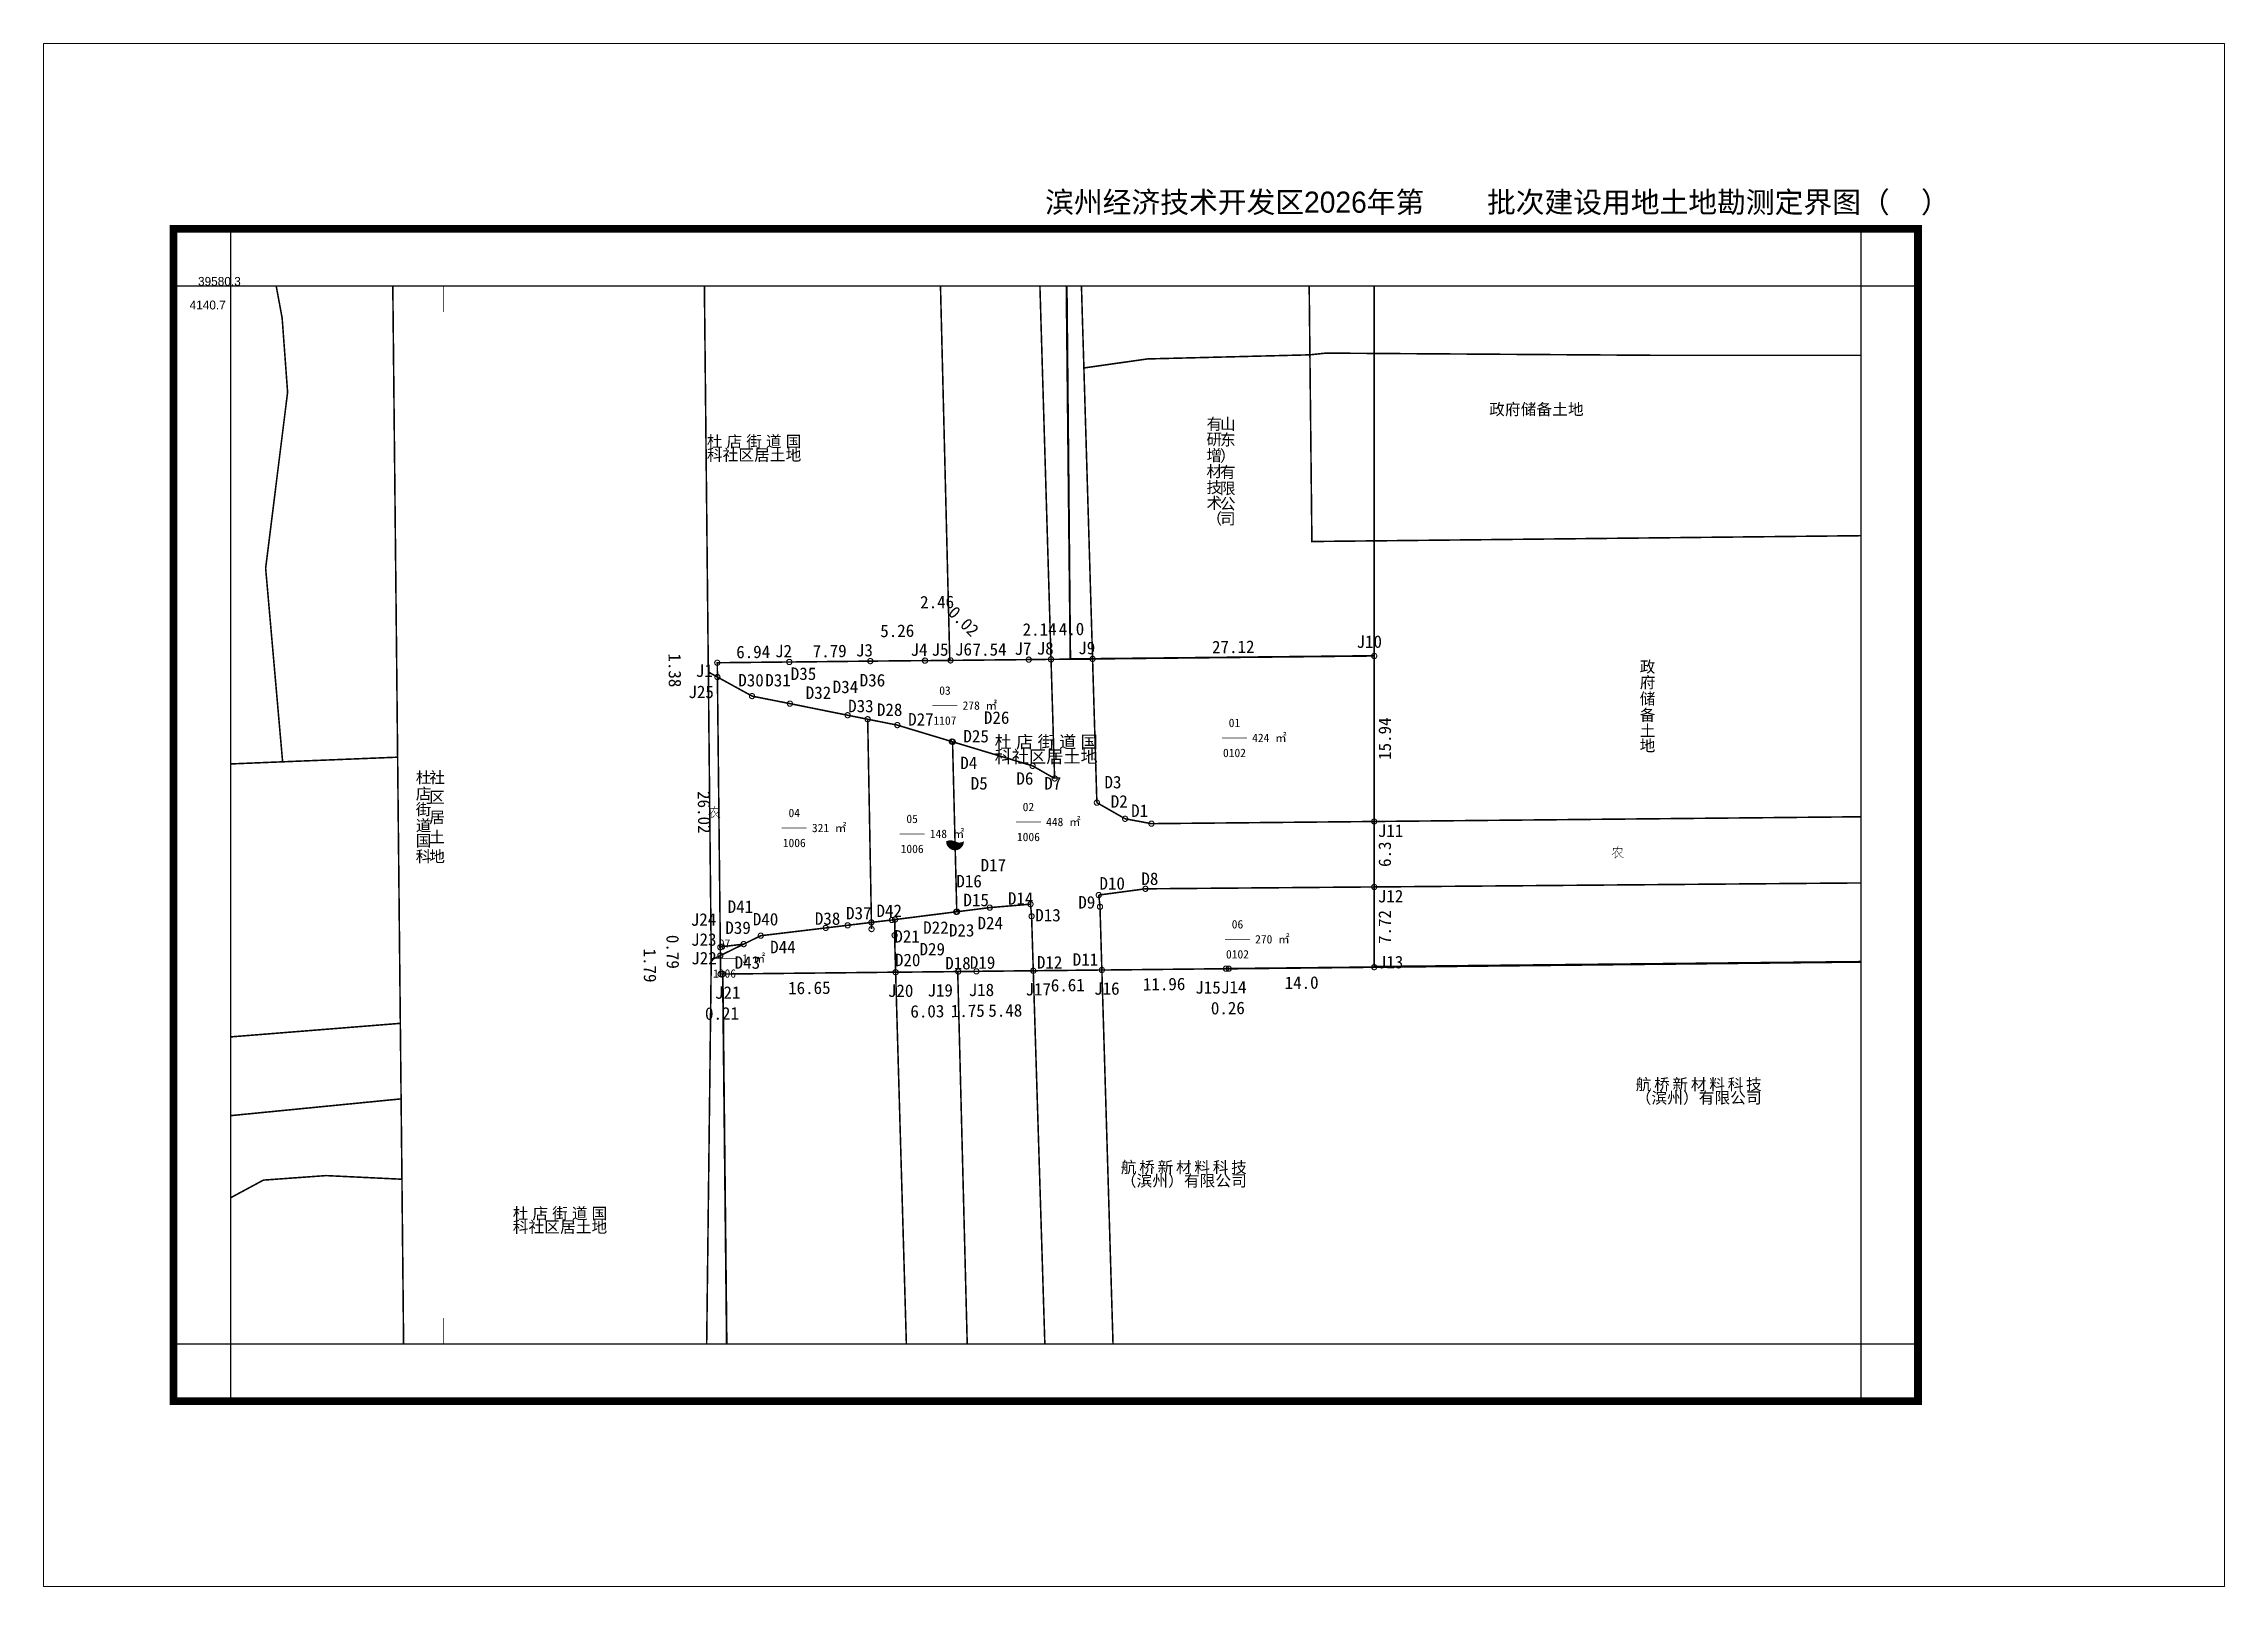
# Paper-space layout 'Layout1' of a CAD drawing. Header units: millimetres. Extents: x 0 to 420, y 0 to 297.
import ezdxf
from ezdxf.enums import TextEntityAlignment as Align

# ---------------------------------------------------------------- set-up
doc = ezdxf.new("R2010")
doc.units = ezdxf.units.MM
doc.layers.get('0').update_dxf_attribs({"linetype": 'CONTINUOUS', "lineweight": 0, "plot": 0})
for name, color, linetype, lineweight in [('Q2CAD_LAYOUT_SKELETON', 7, 'CONTINUOUS', 0), ('Q2CAD_PAPER_GBT_COORD_LABEL', 7, 'CONTINUOUS', 0), ('Q2CAD_PAPER_GBT_CORNER_SEPARATOR', 7, 'CONTINUOUS', 0), ('Q2CAD_PAPER_GBT_INNER_TICK', 7, 'CONTINUOUS', 0), ('Q2CAD_PAPER_GBT_OUTER_FRAME', 7, 'CONTINUOUS', 0), ('Q2CAD_PAPER_MAP_FRAME', 7, 'CONTINUOUS', 0), ('Q2CAD_PAPER_PAGE', 7, 'CONTINUOUS', 0), ('Q2CAD_PAPER_TEXT', 7, 'CONTINUOUS', 0), ('勘测定界图_DLWK_图廓__国家2017地形图图廓__勘测定界图_DLWK_地类_地类点__LABEL__PAPER', 7, 'CONTINUOUS', 0), ('勘测定界图_DLWK_图廓__国家2017地形图图廓__勘测定界图_DLWK_地类_地类点__PAPER', 7, 'CONTINUOUS', 0), ('勘测定界图_DLWK_图廓__国家2017地形图图廓__勘测定界图_DLWK_地类_地类界线__PAPER', 7, 'CONTINUOUS', 0), ('勘测定界图_DLWK_图廓__国家2017地形图图廓__勘测定界图_DLWK_地类范围__LABEL__PAPER', 7, 'CONTINUOUS', 0), ('勘测定界图_DLWK_图廓__国家2017地形图图廓__勘测定界图_DLWK_地类范围__PAPER', 7, 'CONTINUOUS', 0), ('勘测定界图_DLWK_图廓__国家2017地形图图廓__勘测定界图_DLWK_外围村界标注面__LABEL__PAPER', 7, 'CONTINUOUS', 0), ('勘测定界图_DLWK_图廓__国家2017地形图图廓__勘测定界图_DLWK_外围村界线__PAPER', 7, 'CONTINUOUS', 0), ('勘测定界图_DLWK_图廓__国家2017地形图图廓__勘测定界图_DLWK_村界范围__LABEL__PAPER', 7, 'CONTINUOUS', 0), ('勘测定界图_DLWK_图廓__国家2017地形图图廓__勘测定界图_DLWK_界址_界址点__LABEL__PAPER', 7, 'CONTINUOUS', 0), ('勘测定界图_DLWK_图廓__国家2017地形图图廓__勘测定界图_DLWK_界址_界址点__PAPER', 7, 'CONTINUOUS', 0), ('勘测定界图_DLWK_图廓__国家2017地形图图廓__勘测定界图_DLWK_界址_界址线__LABEL__PAPER', 7, 'CONTINUOUS', 0), ('勘测定界图_DLWK_图廓__国家2017地形图图廓__勘测定界图_DLWK_界址_界址线__PAPER', 7, 'CONTINUOUS', 0), ('勘测定界图_DLWK_图廓__国家2017地形图图廓__勘测定界图_DLWK_背景地类__PAPER', 7, 'CONTINUOUS', 0), ('勘测定界图_DLWK_图廓__国家2017地形图图廓__勘测定界图_DLWK_背景现状地类线__PAPER', 7, 'CONTINUOUS', 0)]:
    doc.layers.add(name, color=color, linetype=linetype, lineweight=lineweight)
doc.layers.add('勘测定界图_DLWK_图廓__国家2017地形图图廓__勘测定界图_DLWK_地类范围__LABEL__PAPER_BACKGROUND', color=7, linetype='Continuous', lineweight=0, plot=False)
doc.styles.add('方正中等线_GBK', font='方正中等线_GBK.TTF')
doc.styles.add('方正小标宋_GBK', font='方正小标宋_GBK.TTF')
doc.styles.add('楷体_GB2312', font='KaiTi-Regular.ttf')

psp = doc.layouts.get("Layout1")

# ---------------------------------------------------------------- texts
at = {"layer": 'Q2CAD_PAPER_GBT_COORD_LABEL', "color": 7, "style": '方正中等线_GBK'}
for s, p in [('39580.3', (33.85, 250.38)), ('4140.7', (31.6, 245.83))]:
    psp.add_text(s, height=1.704, dxfattribs=at).set_placement(p, align=Align.CENTER)
at = {"layer": 'Q2CAD_PAPER_TEXT', "color": 7, "style": '方正小标宋_GBK'}
psp.add_text('滨州经济技术开发区2026年第        批次建设用地土地勘测定界图（    ）', height=4.0614, dxfattribs=at).set_placement((280, 264.45), align=Align.CENTER)
at = {"layer": '勘测定界图_DLWK_图廓__国家2017地形图图廓__勘测定界图_DLWK_地类_地类点__LABEL__PAPER', "color": 7, "style": '楷体_GB2312'}
for s, p in [('D35', (146.35, 175.7)), ('D30', (136.24, 174.45)), ('D31', (141.44, 174.45)), ('D32', (149.23, 172.04)), ('D34', (154.43, 173.17)), ('D36', (159.63, 174.45)), ('D33', (157.4, 169.48)), ('D28', (162.94, 168.77)), ('D27', (168.96, 166.92)), ('D26', (183.55, 167.25)), ('D25', (179.6, 163.67)), ('D4', (178.18, 158.53)), ('D5', (180.19, 154.6)), ('D6', (188.99, 155.54)), ('D7', (194.35, 154.6)), ('D3', (205.95, 154.83)), ('D2', (207.16, 151.11)), ('D1', (211.08, 149.33)), ('D17', (182.91, 138.85)), ('D16', (178.24, 135.77)), ('D10', (205.8, 135.33)), ('D8', (213.06, 136.24)), ('D41', (134.2, 130.86)), ('D37', (157, 129.61)), ('D42', (162.86, 130.06)), ('D15', (179.6, 132.14)), ('D14', (188.17, 132.44)), ('D13', (193.44, 129.22)), ('D9', (200.91, 131.7)), ('D39', (133.75, 126.8)), ('D40', (139.04, 128.44)), ('D38', (150.99, 128.56)), ('D21', (166.3, 125.13)), ('D22', (171.85, 126.83)), ('D23', (176.81, 126.31)), ('D24', (182.32, 127.7)), ('D44', (142.38, 123.08)), ('D20', (166.41, 120.6)), ('D29', (171.15, 122.68)), ('D11', (200.66, 120.68)), ('D43', (135.54, 120.1)), ('D18', (176.1, 119.98)), ('D19', (180.84, 120.09)), ('D12', (193.75, 120.14))]:
    psp.add_text(s, height=2.404, dxfattribs=at).set_placement(p, align=Align.MIDDLE_CENTER)
at = {"layer": '勘测定界图_DLWK_图廓__国家2017地形图图廓__勘测定界图_DLWK_地类范围__LABEL__PAPER', "color": 7, "style": '楷体_GB2312', "width": 1.001729}
for s, p in [('03', (173.59, 172.46)), ('1107', (173.59, 166.68)), ('01', (229.35, 166.24)), ('0102', (229.35, 160.46)), ('04', (144.57, 148.9)), ('05', (167.27, 147.76)), ('02', (189.67, 150.05)), ('1006', (144.57, 143.13)), ('1006', (189.67, 144.28)), ('1006', (167.27, 141.98)), ('06', (229.93, 127.47)), ('07', (131.14, 123.76)), ('0102', (229.93, 121.69)), ('1006', (131.14, 117.99))]:
    psp.add_text(s, height=1.622, dxfattribs=at).set_placement(p, align=Align.MIDDLE_CENTER)
for s, p in [('278 ㎡', (176.99, 169.57)), ('424 ㎡', (232.75, 163.35)), ('321 ㎡', (147.97, 146.01)), ('448 ㎡', (193.07, 147.17)), ('148 ㎡', (170.67, 144.87)), ('1 ㎡', (134.54, 120.88)), ('270 ㎡', (233.33, 124.58))]:
    psp.add_text(s, height=1.622, dxfattribs=at).set_placement(p, align=Align.MIDDLE_LEFT)
at = {"layer": '勘测定界图_DLWK_图廓__国家2017地形图图廓__勘测定界图_DLWK_外围村界标注面__LABEL__PAPER', "color": 7, "style": '楷体_GB2312'}
for s, p in [('政', (279.91, 226.61)), ('府', (282.95, 226.61)), ('储', (285.99, 226.61)), ('备', (289.02, 226.61)), ('土', (292.06, 226.61)), ('地', (295.09, 226.61)), ('有', (225.47, 223.78)), ('山', (228.06, 223.78)), ('科', (129.24, 217.82)), ('杜', (129.24, 220.41)), ('社', (132.28, 217.82)), ('店', (133.03, 220.41)), ('区', (135.31, 217.82)), ('街', (136.83, 220.41)), ('居', (138.35, 217.82)), ('道', (140.62, 220.41)), ('土', (141.38, 217.82)), ('地', (144.42, 217.82)), ('国', (144.42, 220.41)), ('研', (225.47, 220.84)), ('增', (225.47, 217.74)), ('）', (228.06, 217.64)), ('东', (228.06, 220.74)), ('材', (225.47, 214.67)), ('有', (228.06, 214.51)), ('技', (225.47, 211.6)), ('限', (228.06, 211.39)), ('术', (225.47, 208.58)), ('（', (225.47, 205.56)), ('公', (228.06, 208.42)), ('司', (228.06, 205.56)), ('政', (308.9, 177.04)), ('储', (308.9, 170.89)), ('府', (308.9, 174.02)), ('备', (308.9, 167.75)), ('土', (308.9, 164.74)), ('地', (308.9, 161.86)), ('杜', (73.18, 155.71)), ('社', (75.78, 155.71)), ('店', (73.18, 152.6)), ('区', (75.78, 151.9)), ('街', (73.18, 149.6)), ('道', (73.18, 146.47)), ('居', (75.78, 148.07)), ('国', (73.18, 143.57)), ('土', (75.78, 144.27)), ('科', (73.18, 140.53)), ('地', (75.78, 140.53)), ('航', (308.13, 96.65)), ('桥', (311.67, 96.65)), ('新', (315.21, 96.65)), ('材', (318.75, 96.65)), ('料', (322.29, 96.65)), ('科', (325.84, 96.65)), ('技', (329.38, 96.65)), ('（', (308.13, 94.06)), ('滨', (311.16, 94.06)), ('州', (314.2, 94.06)), ('）', (317.23, 94.06)), ('有', (320.27, 94.06)), ('限', (323.31, 94.06)), ('公', (326.34, 94.06)), ('司', (329.38, 94.06)), ('航', (208.97, 80.69)), ('桥', (212.51, 80.69)), ('新', (216.05, 80.69)), ('材', (219.59, 80.69)), ('料', (223.13, 80.69)), ('科', (226.68, 80.69)), ('技', (230.22, 80.69)), ('（', (208.97, 78.09)), ('滨', (212, 78.09)), ('州', (215.04, 78.09)), ('）', (218.07, 78.09)), ('有', (221.11, 78.09)), ('限', (224.15, 78.09)), ('公', (227.18, 78.09)), ('司', (230.22, 78.09)), ('杜', (91.86, 71.79)), ('店', (95.65, 71.79)), ('街', (99.45, 71.79)), ('道', (103.24, 71.79)), ('国', (107.04, 71.79)), ('科', (91.86, 69.19)), ('社', (94.9, 69.19)), ('区', (97.93, 69.19)), ('居', (100.97, 69.19)), ('土', (104, 69.19)), ('地', (107.04, 69.19))]:
    psp.add_text(s, height=2.2, dxfattribs=at).set_placement(p, align=Align.MIDDLE_CENTER)
at = {"layer": '勘测定界图_DLWK_图廓__国家2017地形图图廓__勘测定界图_DLWK_村界范围__LABEL__PAPER', "color": 7, "style": '楷体_GB2312'}
for s, p in [('杜', (184.81, 162.57)), ('店', (188.95, 162.57)), ('街', (193.09, 162.57)), ('道', (197.23, 162.57)), ('国', (201.37, 162.57)), ('科', (184.81, 159.74)), ('社', (188.12, 159.74)), ('区', (191.43, 159.74)), ('居', (194.74, 159.74)), ('土', (198.06, 159.74)), ('地', (201.37, 159.74))]:
    psp.add_text(s, height=2.4, dxfattribs=at).set_placement(p, align=Align.MIDDLE_CENTER)
at = {"layer": '勘测定界图_DLWK_图廓__国家2017地形图图廓__勘测定界图_DLWK_界址_界址点__LABEL__PAPER', "color": 7, "style": '楷体_GB2312'}
for s, p in [('J2', (142.5, 180.07)), ('J3', (158.08, 180.23)), ('J4', (168.59, 180.34)), ('J5', (172.64, 180.36)), ('J6', (177.16, 180.41)), ('J7', (188.61, 180.53)), ('J8', (192.9, 180.58)), ('J9', (200.9, 180.66)), ('J10', (255.3, 181.88)), ('J1', (127.23, 176.28)), ('J25', (126.63, 172.21)), ('J11', (259.41, 145.48)), ('J12', (259.41, 132.88)), ('J24', (127.09, 128.38)), ('J23', (127.14, 124.53)), ('J22', (127.18, 120.95)), ('J13', (259.41, 120.18)), ('J21', (131.75, 114.32)), ('J20', (165.05, 114.68)), ('J19', (172.67, 114.76)), ('J18', (180.61, 114.84)), ('J17', (191.56, 114.96)), ('J16', (204.77, 115.1)), ('J15', (224.25, 115.31)), ('J14', (229.21, 115.36))]:
    psp.add_text(s, height=2.404, dxfattribs=at).set_placement(p, align=Align.MIDDLE_CENTER)
at = {"layer": '勘测定界图_DLWK_图廓__国家2017地形图图廓__勘测定界图_DLWK_界址_界址线__LABEL__PAPER', "color": 7, "style": '楷体_GB2312'}
for s, rotation, p in [('2.46', 0.6055, (172.08, 189.5)), ('5.26', 0.6041, (164.4, 183.97)), ('0.02', -44.5444, (177.19, 185.8)), ('2.14', 0.5994, (191.82, 184.24)), ('4.0', 0.6101, (197.96, 184.31)), ('6.94', 0.602, (136.66, 179.91)), ('7.79', 0.602, (151.39, 180.07)), ('7.54', 0.6095, (182.18, 180.37)), ('27.12', 0.6065, (229.12, 180.87)), ('1.38', -89.3896, (121.58, 176.35)), ('15.94', 90, (258.29, 163.19)), ('26.02', -89.3935, (127.22, 149.02)), ('6.3', 90, (258.29, 140.95)), ('7.72', 90, (258.29, 126.93)), ('1.79', -89.3899, (116.78, 119.52)), ('0.79', -89.3935, (121.18, 122.15)), ('16.65', 0.6092, (147.47, 115.22)), ('6.61', 0.6093, (197.24, 115.75)), ('11.96', 0.6087, (215.8, 115.95)), ('14.0', 0.6087, (242.28, 116.23)), ('0.21', 0.4844, (130.65, 110.3)), ('6.03', 0.606, (170.2, 110.72)), ('1.75', 0.6094, (177.98, 110.81)), ('5.48', 0.6068, (185.21, 110.88)), ('0.26', 0.6087, (228.07, 111.34))]:
    psp.add_text(s, height=2.404, rotation=rotation, dxfattribs=at).set_placement(p, align=Align.MIDDLE_CENTER)

# ---------------------------------------------------------------- blocks, each defined once
blk = doc.blocks.new('KT_地类点_P_9CE271D3E9D8C8A1')
at = {"color": 94, "lineweight": 20, "const_width": 0.2}
blk.add_lwpolyline([(0.5, 0, 0.414214), (0, 0.5, 0.414214), (-0.5, 0, 0.414214), (0, -0.5, 0.414214)], format="xyb", close=True, dxfattribs=at)
at = {"color": 94, "lineweight": 0}
blk.add_circle((0, 0), 0.5, dxfattribs=at)
blk = doc.blocks.new('KT_地类点_P_E526AA6B3840DCBF')
at = {"color": 94, "lineweight": 20, "const_width": 0.2}
blk.add_lwpolyline([(0.5, 0, 0.414214), (0, 0.5, 0.414214), (-0.5, 0, 0.414214), (0, -0.5, 0.414214)], format="xyb", close=True, dxfattribs=at)
at = {"color": 94, "lineweight": 0}
blk.add_circle((0, 0), 0.5, dxfattribs=at)
blk = doc.blocks.new('KT_地类点_P_A55737886D129390')
at = {"color": 94, "lineweight": 20, "const_width": 0.2}
blk.add_lwpolyline([(0.5, 0, 0.414214), (0, 0.5, 0.414214), (-0.5, 0, 0.414214), (0, -0.5, 0.414214)], format="xyb", close=True, dxfattribs=at)
at = {"color": 94, "lineweight": 0}
blk.add_circle((0, 0), 0.5, dxfattribs=at)
blk = doc.blocks.new('KT_地类点_P_DC79A87F33259B63')
at = {"color": 94, "lineweight": 20, "const_width": 0.2}
blk.add_lwpolyline([(0.5, 0, 0.414214), (0, 0.5, 0.414214), (-0.5, 0, 0.414214), (0, -0.5, 0.414214)], format="xyb", close=True, dxfattribs=at)
at = {"color": 94, "lineweight": 0}
blk.add_circle((0, 0), 0.5, dxfattribs=at)
blk = doc.blocks.new('KT_地类点_P_DCFD125B88964CFE')
at = {"color": 94, "lineweight": 20, "const_width": 0.2}
blk.add_lwpolyline([(0.5, 0, 0.414214), (0, 0.5, 0.414214), (-0.5, 0, 0.414214), (0, -0.5, 0.414214)], format="xyb", close=True, dxfattribs=at)
at = {"color": 94, "lineweight": 0}
blk.add_circle((0, 0), 0.5, dxfattribs=at)
blk = doc.blocks.new('KT_地类点_P_A91C1A985763AF42')
at = {"color": 94, "lineweight": 20, "const_width": 0.2}
blk.add_lwpolyline([(0.5, 0, 0.414214), (0, 0.5, 0.414214), (-0.5, 0, 0.414214), (0, -0.5, 0.414214)], format="xyb", close=True, dxfattribs=at)
at = {"color": 94, "lineweight": 0}
blk.add_circle((0, 0), 0.5, dxfattribs=at)
blk = doc.blocks.new('KT_地类点_P_8C91D1EE11C58531')
at = {"color": 94, "lineweight": 20, "const_width": 0.2}
blk.add_lwpolyline([(0.5, 0, 0.414214), (0, 0.5, 0.414214), (-0.5, 0, 0.414214), (0, -0.5, 0.414214)], format="xyb", close=True, dxfattribs=at)
at = {"color": 94, "lineweight": 0}
blk.add_circle((0, 0), 0.5, dxfattribs=at)
blk = doc.blocks.new('KT_地类点_P_07ABF217D22649E0')
at = {"color": 94, "lineweight": 20, "const_width": 0.2}
blk.add_lwpolyline([(0.5, 0, 0.414214), (0, 0.5, 0.414214), (-0.5, 0, 0.414214), (0, -0.5, 0.414214)], format="xyb", close=True, dxfattribs=at)
at = {"color": 94, "lineweight": 0}
blk.add_circle((0, 0), 0.5, dxfattribs=at)
blk = doc.blocks.new('KT_地类点_P_66DDC776DF237C17')
at = {"color": 94, "lineweight": 20, "const_width": 0.2}
blk.add_lwpolyline([(0.5, 0, 0.414214), (0, 0.5, 0.414214), (-0.5, 0, 0.414214), (0, -0.5, 0.414214)], format="xyb", close=True, dxfattribs=at)
at = {"color": 94, "lineweight": 0}
blk.add_circle((0, 0), 0.5, dxfattribs=at)
blk = doc.blocks.new('KT_地类点_P_103AB40E2AC83E78')
at = {"color": 94, "lineweight": 20, "const_width": 0.2}
blk.add_lwpolyline([(0.5, 0, 0.414214), (0, 0.5, 0.414214), (-0.5, 0, 0.414214), (0, -0.5, 0.414214)], format="xyb", close=True, dxfattribs=at)
at = {"color": 94, "lineweight": 0}
blk.add_circle((0, 0), 0.5, dxfattribs=at)
blk = doc.blocks.new('KT_地类点_P_7978BE823C205886')
at = {"color": 94, "lineweight": 20, "const_width": 0.2}
blk.add_lwpolyline([(0.5, 0, 0.414214), (0, 0.5, 0.414214), (-0.5, 0, 0.414214), (0, -0.5, 0.414214)], format="xyb", close=True, dxfattribs=at)
at = {"color": 94, "lineweight": 0}
blk.add_circle((0, 0), 0.5, dxfattribs=at)
blk = doc.blocks.new('KT_地类点_P_10B419BF6DE2FFD3')
at = {"color": 94, "lineweight": 20, "const_width": 0.2}
blk.add_lwpolyline([(0.5, 0, 0.414214), (0, 0.5, 0.414214), (-0.5, 0, 0.414214), (0, -0.5, 0.414214)], format="xyb", close=True, dxfattribs=at)
at = {"color": 94, "lineweight": 0}
blk.add_circle((0, 0), 0.5, dxfattribs=at)
blk = doc.blocks.new('KT_地类点_P_A7EF956AD2C7B624')
at = {"color": 94, "lineweight": 20, "const_width": 0.2}
blk.add_lwpolyline([(0.5, 0, 0.414214), (0, 0.5, 0.414214), (-0.5, 0, 0.414214), (0, -0.5, 0.414214)], format="xyb", close=True, dxfattribs=at)
at = {"color": 94, "lineweight": 0}
blk.add_circle((0, 0), 0.5, dxfattribs=at)
blk = doc.blocks.new('KT_地类点_P_D7DD80CB21BB5404')
at = {"color": 94, "lineweight": 20, "const_width": 0.2}
blk.add_lwpolyline([(0.5, 0, 0.414214), (0, 0.5, 0.414214), (-0.5, 0, 0.414214), (0, -0.5, 0.414214)], format="xyb", close=True, dxfattribs=at)
at = {"color": 94, "lineweight": 0}
blk.add_circle((0, 0), 0.5, dxfattribs=at)
blk = doc.blocks.new('KT_地类点_P_CAE4F6CE92F29A4D')
at = {"color": 94, "lineweight": 20, "const_width": 0.2}
blk.add_lwpolyline([(0.5, 0, 0.414214), (0, 0.5, 0.414214), (-0.5, 0, 0.414214), (0, -0.5, 0.414214)], format="xyb", close=True, dxfattribs=at)
at = {"color": 94, "lineweight": 0}
blk.add_circle((0, 0), 0.5, dxfattribs=at)
blk = doc.blocks.new('KT_地类点_P_07C9E3E4CBC05483')
at = {"color": 94, "lineweight": 20, "const_width": 0.2}
blk.add_lwpolyline([(0.5, 0, 0.414214), (0, 0.5, 0.414214), (-0.5, 0, 0.414214), (0, -0.5, 0.414214)], format="xyb", close=True, dxfattribs=at)
at = {"color": 94, "lineweight": 0}
blk.add_circle((0, 0), 0.5, dxfattribs=at)
blk = doc.blocks.new('KT_地类点_P_876C0007FA2BC3BE')
at = {"color": 94, "lineweight": 20, "const_width": 0.2}
blk.add_lwpolyline([(0.5, 0, 0.414214), (0, 0.5, 0.414214), (-0.5, 0, 0.414214), (0, -0.5, 0.414214)], format="xyb", close=True, dxfattribs=at)
at = {"color": 94, "lineweight": 0}
blk.add_circle((0, 0), 0.5, dxfattribs=at)
blk = doc.blocks.new('KT_地类点_P_47DEBB3DE949FF7B')
at = {"color": 94, "lineweight": 20, "const_width": 0.2}
blk.add_lwpolyline([(0.5, 0, 0.414214), (0, 0.5, 0.414214), (-0.5, 0, 0.414214), (0, -0.5, 0.414214)], format="xyb", close=True, dxfattribs=at)
at = {"color": 94, "lineweight": 0}
blk.add_circle((0, 0), 0.5, dxfattribs=at)
blk = doc.blocks.new('KT_地类点_P_65C2269FB54876A5')
at = {"color": 94, "lineweight": 20, "const_width": 0.2}
blk.add_lwpolyline([(0.5, 0, 0.414214), (0, 0.5, 0.414214), (-0.5, 0, 0.414214), (0, -0.5, 0.414214)], format="xyb", close=True, dxfattribs=at)
at = {"color": 94, "lineweight": 0}
blk.add_circle((0, 0), 0.5, dxfattribs=at)
blk = doc.blocks.new('KT_地类点_P_502EE0ADB93E8F0E')
at = {"color": 94, "lineweight": 20, "const_width": 0.2}
blk.add_lwpolyline([(0.5, 0, 0.414214), (0, 0.5, 0.414214), (-0.5, 0, 0.414214), (0, -0.5, 0.414214)], format="xyb", close=True, dxfattribs=at)
at = {"color": 94, "lineweight": 0}
blk.add_circle((0, 0), 0.5, dxfattribs=at)
blk = doc.blocks.new('KT_地类点_P_22259D376B5C9640')
at = {"color": 94, "lineweight": 20, "const_width": 0.2}
blk.add_lwpolyline([(0.5, 0, 0.414214), (0, 0.5, 0.414214), (-0.5, 0, 0.414214), (0, -0.5, 0.414214)], format="xyb", close=True, dxfattribs=at)
at = {"color": 94, "lineweight": 0}
blk.add_circle((0, 0), 0.5, dxfattribs=at)
blk = doc.blocks.new('KT_地类点_P_3BC362553366AF99')
at = {"color": 94, "lineweight": 20, "const_width": 0.2}
blk.add_lwpolyline([(0.5, 0, 0.414214), (0, 0.5, 0.414214), (-0.5, 0, 0.414214), (0, -0.5, 0.414214)], format="xyb", close=True, dxfattribs=at)
at = {"color": 94, "lineweight": 0}
blk.add_circle((0, 0), 0.5, dxfattribs=at)
blk = doc.blocks.new('KT_地类点_P_3085CBCE3CB8647B')
at = {"color": 94, "lineweight": 20, "const_width": 0.2}
blk.add_lwpolyline([(0.5, 0, 0.414214), (0, 0.5, 0.414214), (-0.5, 0, 0.414214), (0, -0.5, 0.414214)], format="xyb", close=True, dxfattribs=at)
at = {"color": 94, "lineweight": 0}
blk.add_circle((0, 0), 0.5, dxfattribs=at)
blk = doc.blocks.new('KT_界址点_P_55E2A519C617D3CF')
at = {"color": 1, "lineweight": 20, "const_width": 0.2}
blk.add_lwpolyline([(0.5, 0, 0.414214), (0, 0.5, 0.414214), (-0.5, 0, 0.414214), (0, -0.5, 0.414214)], format="xyb", close=True, dxfattribs=at)
at = {"color": 1, "lineweight": 0}
blk.add_circle((0, 0), 0.5, dxfattribs=at)
blk = doc.blocks.new('KT_界址点_P_D19BB94F6674049C')
at = {"color": 1, "lineweight": 20, "const_width": 0.2}
blk.add_lwpolyline([(0.5, 0, 0.414214), (0, 0.5, 0.414214), (-0.5, 0, 0.414214), (0, -0.5, 0.414214)], format="xyb", close=True, dxfattribs=at)
at = {"color": 1, "lineweight": 0}
blk.add_circle((0, 0), 0.5, dxfattribs=at)
blk = doc.blocks.new('KT_界址点_P_AF82209E9B9A610E')
at = {"color": 1, "lineweight": 20, "const_width": 0.2}
blk.add_lwpolyline([(0.5, 0, 0.414214), (0, 0.5, 0.414214), (-0.5, 0, 0.414214), (0, -0.5, 0.414214)], format="xyb", close=True, dxfattribs=at)
at = {"color": 1, "lineweight": 0}
blk.add_circle((0, 0), 0.5, dxfattribs=at)
blk = doc.blocks.new('KT_界址点_P_36A06B1BA0D092AF')
at = {"color": 1, "lineweight": 20, "const_width": 0.2}
blk.add_lwpolyline([(0.5, 0, 0.414214), (0, 0.5, 0.414214), (-0.5, 0, 0.414214), (0, -0.5, 0.414214)], format="xyb", close=True, dxfattribs=at)
at = {"color": 1, "lineweight": 0}
blk.add_circle((0, 0), 0.5, dxfattribs=at)
blk = doc.blocks.new('KT_界址点_P_E3F6BA3E01FEFCB1')
at = {"color": 1, "lineweight": 20, "const_width": 0.2}
blk.add_lwpolyline([(0.5, 0, 0.414214), (0, 0.5, 0.414214), (-0.5, 0, 0.414214), (0, -0.5, 0.414214)], format="xyb", close=True, dxfattribs=at)
at = {"color": 1, "lineweight": 0}
blk.add_circle((0, 0), 0.5, dxfattribs=at)
blk = doc.blocks.new('KT_界址点_P_3DA3D2D9036706F4')
at = {"color": 1, "lineweight": 20, "const_width": 0.2}
blk.add_lwpolyline([(0.5, 0, 0.414214), (0, 0.5, 0.414214), (-0.5, 0, 0.414214), (0, -0.5, 0.414214)], format="xyb", close=True, dxfattribs=at)
at = {"color": 1, "lineweight": 0}
blk.add_circle((0, 0), 0.5, dxfattribs=at)
blk = doc.blocks.new('KT_界址点_P_A856EF7974506746')
at = {"color": 1, "lineweight": 20, "const_width": 0.2}
blk.add_lwpolyline([(0.5, 0, 0.414214), (0, 0.5, 0.414214), (-0.5, 0, 0.414214), (0, -0.5, 0.414214)], format="xyb", close=True, dxfattribs=at)
at = {"color": 1, "lineweight": 0}
blk.add_circle((0, 0), 0.5, dxfattribs=at)
blk = doc.blocks.new('KT_界址点_P_ACF83C381CC1EF62')
at = {"color": 1, "lineweight": 20, "const_width": 0.2}
blk.add_lwpolyline([(0.5, 0, 0.414214), (0, 0.5, 0.414214), (-0.5, 0, 0.414214), (0, -0.5, 0.414214)], format="xyb", close=True, dxfattribs=at)
at = {"color": 1, "lineweight": 0}
blk.add_circle((0, 0), 0.5, dxfattribs=at)
blk = doc.blocks.new('KT_界址点_P_DD57C7CDC7355A77')
at = {"color": 1, "lineweight": 20, "const_width": 0.2}
blk.add_lwpolyline([(0.5, 0, 0.414214), (0, 0.5, 0.414214), (-0.5, 0, 0.414214), (0, -0.5, 0.414214)], format="xyb", close=True, dxfattribs=at)
at = {"color": 1, "lineweight": 0}
blk.add_circle((0, 0), 0.5, dxfattribs=at)
blk = doc.blocks.new('KT_界址点_P_6E283780F274B715')
at = {"color": 1, "lineweight": 20, "const_width": 0.2}
blk.add_lwpolyline([(0.5, 0, 0.414214), (0, 0.5, 0.414214), (-0.5, 0, 0.414214), (0, -0.5, 0.414214)], format="xyb", close=True, dxfattribs=at)
at = {"color": 1, "lineweight": 0}
blk.add_circle((0, 0), 0.5, dxfattribs=at)
blk = doc.blocks.new('KT_界址点_P_845801BB323FC338')
at = {"color": 1, "lineweight": 20, "const_width": 0.2}
blk.add_lwpolyline([(0.5, 0, 0.414214), (0, 0.5, 0.414214), (-0.5, 0, 0.414214), (0, -0.5, 0.414214)], format="xyb", close=True, dxfattribs=at)
at = {"color": 1, "lineweight": 0}
blk.add_circle((0, 0), 0.5, dxfattribs=at)
blk = doc.blocks.new('KT_界址点_P_A38A7EDBF4FD1C9F')
at = {"color": 1, "lineweight": 20, "const_width": 0.2}
blk.add_lwpolyline([(0.5, 0, 0.414214), (0, 0.5, 0.414214), (-0.5, 0, 0.414214), (0, -0.5, 0.414214)], format="xyb", close=True, dxfattribs=at)
at = {"color": 1, "lineweight": 0}
blk.add_circle((0, 0), 0.5, dxfattribs=at)
blk = doc.blocks.new('KT_界址点_P_FFBFDA7781BF08E9')
at = {"color": 1, "lineweight": 20, "const_width": 0.2}
blk.add_lwpolyline([(0.5, 0, 0.414214), (0, 0.5, 0.414214), (-0.5, 0, 0.414214), (0, -0.5, 0.414214)], format="xyb", close=True, dxfattribs=at)
at = {"color": 1, "lineweight": 0}
blk.add_circle((0, 0), 0.5, dxfattribs=at)
blk = doc.blocks.new('KT_界址点_P_29DC8776B236D62C')
at = {"color": 1, "lineweight": 20, "const_width": 0.2}
blk.add_lwpolyline([(0.5, 0, 0.414214), (0, 0.5, 0.414214), (-0.5, 0, 0.414214), (0, -0.5, 0.414214)], format="xyb", close=True, dxfattribs=at)
at = {"color": 1, "lineweight": 0}
blk.add_circle((0, 0), 0.5, dxfattribs=at)
blk = doc.blocks.new('KT_界址点_P_5FAAFDE8BBAAB369')
at = {"color": 1, "lineweight": 20, "const_width": 0.2}
blk.add_lwpolyline([(0.5, 0, 0.414214), (0, 0.5, 0.414214), (-0.5, 0, 0.414214), (0, -0.5, 0.414214)], format="xyb", close=True, dxfattribs=at)
at = {"color": 1, "lineweight": 0}
blk.add_circle((0, 0), 0.5, dxfattribs=at)
blk = doc.blocks.new('KT_界址点_P_0713A71FB03AB841')
at = {"color": 1, "lineweight": 20, "const_width": 0.2}
blk.add_lwpolyline([(0.5, 0, 0.414214), (0, 0.5, 0.414214), (-0.5, 0, 0.414214), (0, -0.5, 0.414214)], format="xyb", close=True, dxfattribs=at)
at = {"color": 1, "lineweight": 0}
blk.add_circle((0, 0), 0.5, dxfattribs=at)

# ---------------------------------------------------------------- hatches: boundary and pattern name
at = {"layer": '勘测定界图_DLWK_图廓__国家2017地形图图廓__勘测定界图_DLWK_地类范围__PAPER'}
h = psp.add_hatch(color=0, dxfattribs=at)
h.paths.add_polyline_path([(174.67, 143.65), (174.62, 143.65), (174.56, 143.65), (174.51, 143.64), (174.45, 143.63), (174.39, 143.61), (174.32, 143.6), (174.25, 143.57), (174.18, 143.55), (174.1, 143.52), (174.01, 143.49), (173.92, 143.46), (173.82, 143.42), (173.82, 143.42), (173.83, 143.19), (173.88, 142.96), (173.95, 142.75), (174.05, 142.56), (174.17, 142.37), (174.32, 142.21), (174.48, 142.07), (174.66, 141.94), (174.86, 141.84), (175.07, 141.77), (175.3, 141.72), (175.53, 141.71), (175.76, 141.72), (175.98, 141.77), (176.19, 141.84), (176.39, 141.94), (176.57, 142.06), (176.74, 142.21), (176.88, 142.37), (177, 142.55), (177.1, 142.75), (177.18, 142.96), (177.22, 143.18), (177.24, 143.41), (177.14, 143.38), (177.04, 143.34), (176.96, 143.31), (176.88, 143.29), (176.8, 143.26), (176.74, 143.24), (176.67, 143.23), (176.61, 143.21), (176.55, 143.2), (176.5, 143.19), (176.44, 143.19), (176.39, 143.19), (176.34, 143.19), (176.28, 143.19), (176.23, 143.2), (176.17, 143.21), (176.11, 143.23), (176.04, 143.24), (175.97, 143.27), (175.9, 143.29), (175.82, 143.32), (175.73, 143.35), (175.63, 143.38), (175.53, 143.42), (175.43, 143.46), (175.33, 143.49), (175.24, 143.52), (175.16, 143.55), (175.09, 143.57), (175.02, 143.59), (174.95, 143.61), (174.89, 143.63), (174.83, 143.64), (174.78, 143.65), (174.72, 143.65)])
h.paths.add_polyline_path([(174.67, 143.65), (174.67, 143.51), (174.72, 143.5), (174.76, 143.5), (174.81, 143.49), (174.87, 143.48), (174.92, 143.47), (174.98, 143.45), (175.05, 143.43), (175.12, 143.41), (175.2, 143.38), (175.28, 143.35), (175.38, 143.32), (175.48, 143.28), (175.58, 143.24), (175.68, 143.21), (175.77, 143.18), (175.85, 143.15), (175.93, 143.12), (176, 143.1), (176.07, 143.08), (176.14, 143.07), (176.2, 143.06), (176.27, 143.05), (176.33, 143.04), (176.39, 143.04), (176.44, 143.04), (176.49, 143.04), (176.54, 143.05), (176.59, 143.06), (176.64, 143.07), (176.69, 143.08), (176.75, 143.09), (176.81, 143.11), (176.87, 143.13), (176.93, 143.15), (177, 143.17), (177.08, 143.2), (177.07, 143.17), (177.07, 143.13), (177.06, 143.1), (177.05, 143.07), (177.04, 143.03), (177.04, 143), (177.03, 142.97), (177.02, 142.93), (177, 142.9), (176.99, 142.87), (176.98, 142.84), (176.97, 142.81), (176.95, 142.76), (176.93, 142.72), (176.9, 142.67), (176.88, 142.63), (176.85, 142.58), (176.82, 142.54), (176.8, 142.5), (176.77, 142.46), (176.73, 142.42), (176.7, 142.38), (176.67, 142.35), (176.63, 142.31), (176.6, 142.28), (176.56, 142.24), (176.52, 142.21), (176.48, 142.18), (176.44, 142.15), (176.4, 142.12), (176.36, 142.09), (176.32, 142.07), (176.27, 142.04), (176.23, 142.02), (176.18, 142), (176.14, 141.98), (176.09, 141.96), (176.04, 141.94), (175.99, 141.92), (175.94, 141.91), (175.89, 141.9), (175.84, 141.89), (175.79, 141.88), (175.74, 141.87), (175.68, 141.86), (175.63, 141.86), (175.58, 141.86), (175.53, 141.86), (175.48, 141.86), (175.42, 141.86), (175.37, 141.86), (175.32, 141.87), (175.27, 141.88), (175.22, 141.89), (175.17, 141.9), (175.12, 141.91), (175.07, 141.92), (175.02, 141.94), (174.97, 141.96), (174.92, 141.98), (174.87, 142), (174.83, 142.02), (174.78, 142.04), (174.74, 142.07), (174.7, 142.09), (174.65, 142.12), (174.61, 142.15), (174.57, 142.18), (174.53, 142.21), (174.5, 142.24), (174.46, 142.28), (174.42, 142.31), (174.39, 142.35), (174.35, 142.39), (174.32, 142.43), (174.29, 142.46), (174.26, 142.5), (174.23, 142.55), (174.2, 142.59), (174.18, 142.63), (174.15, 142.67), (174.13, 142.72), (174.11, 142.76), (174.09, 142.81), (174.07, 142.85), (174.05, 142.89), (174.04, 142.93), (174.03, 142.98), (174.02, 143.02), (174.01, 143.06), (174, 143.1), (173.99, 143.15), (173.98, 143.19), (173.97, 143.23), (173.97, 143.28), (173.97, 143.32), (174.05, 143.35), (174.13, 143.38), (174.2, 143.4), (174.26, 143.42), (174.33, 143.44), (174.38, 143.46), (174.44, 143.47), (174.49, 143.49), (174.54, 143.49), (174.58, 143.5), (174.63, 143.5), (174.67, 143.51), (174.67, 143.65)], flags=0)
psp.add_hatch(color=7, dxfattribs=at).paths.add_polyline_path([(175.53, 141.78), (175.42, 141.79), (175.31, 141.8), (175.21, 141.81), (175.1, 141.84), (175, 141.87), (174.9, 141.91), (174.8, 141.95), (174.71, 142), (174.62, 142.06), (174.53, 142.12), (174.45, 142.19), (174.37, 142.26), (174.3, 142.34), (174.23, 142.42), (174.17, 142.5), (174.12, 142.59), (174.07, 142.68), (174.02, 142.77), (173.99, 142.87), (173.95, 142.96), (173.93, 143.06), (173.91, 143.17), (173.9, 143.27), (173.89, 143.37), (173.98, 143.41), (174.07, 143.44), (174.15, 143.46), (174.22, 143.49), (174.29, 143.51), (174.35, 143.53), (174.41, 143.54), (174.47, 143.56), (174.52, 143.57), (174.57, 143.57), (174.62, 143.58), (174.67, 143.58), (174.72, 143.58), (174.77, 143.57), (174.82, 143.57), (174.87, 143.55), (174.93, 143.54), (175, 143.52), (175.06, 143.5), (175.14, 143.48), (175.22, 143.45), (175.3, 143.42), (175.4, 143.39), (175.5, 143.35), (175.61, 143.31), (175.7, 143.28), (175.79, 143.25), (175.87, 143.22), (175.95, 143.2), (176.02, 143.17), (176.09, 143.16), (176.15, 143.14), (176.21, 143.13), (176.27, 143.12), (176.33, 143.11), (176.39, 143.11), (176.39, 143.11), (176.44, 143.11), (176.49, 143.12), (176.55, 143.13), (176.6, 143.13), (176.66, 143.15), (176.72, 143.16), (176.78, 143.18), (176.85, 143.2), (176.92, 143.22), (176.99, 143.25), (177.07, 143.28), (177.16, 143.31), (177.15, 143.21), (177.14, 143.11), (177.12, 143.02), (177.09, 142.92), (177.06, 142.83), (177.02, 142.74), (176.98, 142.65), (176.93, 142.57), (176.87, 142.49), (176.82, 142.41), (176.75, 142.33), (176.68, 142.26), (176.6, 142.19), (176.52, 142.12), (176.43, 142.05), (176.34, 142), (176.25, 141.95), (176.15, 141.91), (176.05, 141.87), (175.95, 141.84), (175.85, 141.81), (175.74, 141.8), (175.64, 141.79), (175.53, 141.78)])
at = {"layer": '勘测定界图_DLWK_图廓__国家2017地形图图廓__勘测定界图_DLWK_背景地类__PAPER'}
for points in [[(130.09, 149.86), (130.09, 149.36), (129.98, 149.36), (129.98, 149.75), (129.18, 149.75), (129.1, 149.5), (128.96, 149.3), (128.85, 149.11), (128.74, 149), (128.74, 148.06), (128.96, 148.23), (129.15, 148.39), (129.26, 148.5), (129.29, 148.36), (129.07, 148.2), (128.96, 148.09), (128.77, 147.92), (128.68, 147.84), (128.57, 147.95), (128.6, 147.98), (128.66, 148.12), (128.66, 148.89), (128.49, 148.78), (128.27, 148.64), (128.1, 148.53), (127.99, 148.64), (128.21, 148.72), (128.41, 148.83), (128.57, 148.97), (128.74, 149.14), (128.88, 149.33), (129.02, 149.55), (129.07, 149.75), (128.41, 149.75), (128.41, 149.33), (128.3, 149.33), (128.3, 149.86), (128.46, 149.83), (129.1, 149.83), (129.18, 150.08), (129.18, 150.22), (129.35, 150.16), (129.26, 150.02), (129.21, 149.83), (129.95, 149.83)], [(130.34, 148.03), (130.23, 147.92), (130.01, 148.06), (129.79, 148.2), (129.62, 148.34), (129.46, 148.53), (129.35, 148.7), (129.24, 148.92), (129.18, 149.03), (129.07, 149.22), (129.21, 149.28), (129.29, 149.05), (129.37, 148.83), (129.43, 148.72), (129.65, 148.92), (129.79, 149.08), (129.87, 149.19), (130.01, 149.08), (129.84, 148.97), (129.68, 148.81), (129.48, 148.64), (129.65, 148.45), (129.84, 148.28), (130.04, 148.14), (130.26, 148.06)], [(304.05, 142.15), (304.05, 141.65), (303.94, 141.65), (303.94, 142.04), (303.14, 142.04), (303.06, 141.79), (302.92, 141.59), (302.81, 141.4), (302.7, 141.29), (302.7, 140.35), (302.92, 140.52), (303.11, 140.68), (303.22, 140.79), (303.25, 140.65), (303.03, 140.49), (302.92, 140.38), (302.73, 140.21), (302.64, 140.13), (302.53, 140.24), (302.56, 140.27), (302.62, 140.4), (302.62, 141.18), (302.45, 141.07), (302.23, 140.93), (302.06, 140.82), (301.95, 140.93), (302.17, 141.01), (302.37, 141.12), (302.53, 141.26), (302.7, 141.43), (302.84, 141.62), (302.97, 141.84), (303.03, 142.04), (302.37, 142.04), (302.37, 141.62), (302.26, 141.62), (302.26, 142.15), (302.42, 142.12), (303.06, 142.12), (303.14, 142.37), (303.14, 142.51), (303.31, 142.45), (303.22, 142.31), (303.17, 142.12), (303.91, 142.12)], [(304.3, 140.32), (304.19, 140.21), (303.97, 140.35), (303.75, 140.49), (303.58, 140.63), (303.42, 140.82), (303.31, 140.99), (303.2, 141.21), (303.14, 141.32), (303.03, 141.51), (303.17, 141.57), (303.25, 141.34), (303.33, 141.12), (303.39, 141.01), (303.61, 141.21), (303.75, 141.37), (303.83, 141.48), (303.97, 141.37), (303.8, 141.26), (303.64, 141.1), (303.44, 140.93), (303.61, 140.74), (303.8, 140.57), (304, 140.43), (304.22, 140.35)]]:
    psp.add_hatch(color=8, dxfattribs=at).paths.add_polyline_path(points)

# ---------------------------------------------------------------- linework, layer by layer
at = {"layer": 'Q2CAD_LAYOUT_SKELETON'}
psp.add_lwpolyline([(0, 0), (420, 0), (420, 297), (0, 297)], close=True, dxfattribs=at)
at = {"layer": 'Q2CAD_PAPER_GBT_CORNER_SEPARATOR', "color": 7, "lineweight": 25, "const_width": 0.25}
for points in [[(36, 250.36), (36, 261.36)], [(350, 250.36), (350, 261.36)], [(36, 250.36), (25, 250.36)], [(36, 250.36), (350, 250.36)], [(36, 46.64), (36, 250.36)], [(350, 46.64), (350, 250.36)], [(350, 250.36), (361, 250.36)], [(36, 46.64), (25, 46.64)], [(36, 46.64), (350, 46.64)], [(36, 46.64), (36, 35.64)], [(350, 46.64), (350, 35.64)], [(350, 46.64), (361, 46.64)]]:
    psp.add_lwpolyline(points, dxfattribs=at)
at = {"layer": 'Q2CAD_PAPER_GBT_INNER_TICK', "color": 251, "lineweight": 9, "const_width": 0.1}
for points in [[(36, 250.36), (350, 250.36)], [(36, 46.64), (36, 250.36)], [(77.03, 250.36), (77.03, 245.36)], [(350, 46.64), (350, 250.36)], [(77.03, 46.64), (77.03, 51.64)], [(36, 46.64), (350, 46.64)]]:
    psp.add_lwpolyline(points, dxfattribs=at)
at = {"layer": 'Q2CAD_PAPER_GBT_OUTER_FRAME', "color": 7, "lineweight": 158, "const_width": 1.5}
psp.add_lwpolyline([(25, 35.64), (361, 35.64), (361, 261.36), (25, 261.36)], close=True, dxfattribs=at)
at = {"layer": 'Q2CAD_PAPER_MAP_FRAME', "color": 7, "lineweight": 25, "const_width": 0.25}
psp.add_lwpolyline([(36, 46.64), (350, 46.64), (350, 250.36), (36, 250.36)], close=True, dxfattribs=at)
at = {"layer": 'Q2CAD_PAPER_PAGE'}
psp.add_lwpolyline([(0, 0), (420, 0), (420, 297), (0, 297)], close=True, dxfattribs=at)
at = {"layer": '勘测定界图_DLWK_图廓__国家2017地形图图廓__勘测定界图_DLWK_地类_地类界线__PAPER', "color": 94, "lineweight": 30, "const_width": 0.3}
for points in [[(194.71, 155.53), (194.02, 178.46)], [(202.85, 150.88), (202.02, 178.55)], [(136.44, 171.39), (129.77, 175.06)], [(143.73, 169.94), (136.44, 171.39)], [(154.85, 167.71), (143.73, 169.94)], [(158.71, 166.94), (154.85, 167.71)], [(164.43, 165.8), (158.71, 166.94)], [(158.71, 166.94), (159.43, 127.82)], [(159.43, 127.82), (158.71, 166.94)], [(174.91, 162.64), (164.43, 165.8)], [(175.05, 162.6), (174.91, 162.64)], [(175.05, 162.6), (175.11, 162.58)], [(175.87, 129.87), (175.05, 162.6)], [(175.87, 129.87), (175.05, 162.6)], [(175.11, 162.58), (190.47, 157.96)], [(190.47, 157.96), (194.71, 155.53)], [(208.29, 147.77), (202.85, 150.88)], [(213.36, 146.83), (208.29, 147.77)], [(256.26, 147.25), (213.36, 146.83)], [(212.21, 134.29), (203.21, 133.09)], [(256.26, 134.65), (212.21, 134.29)], [(182.23, 130.67), (175.94, 129.88)], [(190.07, 131.33), (182.23, 130.67)], [(190.28, 129.01), (190.07, 131.33)], [(203.21, 133.09), (203.45, 130.84)], [(203.45, 130.84), (203.81, 118.66)], [(150.63, 126.76), (138.12, 125.26)], [(154.85, 127.27), (150.63, 126.76)], [(159.43, 127.82), (154.85, 127.27)], [(163.37, 128.29), (159.43, 127.82)], [(159.43, 127.82), (159.45, 126.54)], [(159.45, 126.54), (159.43, 127.82)], [(163.96, 128.37), (163.37, 128.29)], [(163.89, 125.35), (163.96, 128.37)], [(163.96, 128.37), (175.75, 129.86)], [(175.75, 129.86), (175.87, 129.87)], [(175.94, 129.88), (175.87, 129.87)], [(190.6, 118.52), (190.28, 129.01)], [(130.66, 123.15), (130.32, 123.03)], [(130.66, 123.15), (130.32, 123.03)], [(130.34, 121.45), (134.82, 123.64)], [(134.82, 123.64), (130.66, 123.15)], [(134.82, 123.64), (130.66, 123.15)], [(138.12, 125.26), (134.82, 123.64)], [(164.09, 118.23), (163.89, 125.35)], [(176.15, 118.36), (164.09, 118.23)], [(190.6, 118.52), (176.15, 118.36)], [(203.81, 118.66), (190.6, 118.52)]]:
    psp.add_lwpolyline(points, dxfattribs=at)
at = {"layer": '勘测定界图_DLWK_图廓__国家2017地形图图廓__勘测定界图_DLWK_地类范围__LABEL__PAPER_BACKGROUND', "color": 7, "lineweight": 13, "const_width": 0.123}
for points in [[(171.19, 169.57), (175.99, 169.57)], [(226.95, 163.35), (231.75, 163.35)], [(187.27, 147.17), (192.07, 147.17)], [(142.17, 146.01), (146.97, 146.01)], [(164.87, 144.87), (169.67, 144.87)], [(227.53, 124.58), (232.33, 124.58)], [(128.74, 120.88), (133.54, 120.88)]]:
    psp.add_lwpolyline(points, dxfattribs=at)
at = {"layer": '勘测定界图_DLWK_图廓__国家2017地形图图廓__勘测定界图_DLWK_外围村界线__PAPER', "color": 7, "lineweight": 35, "const_width": 0.35}
for points in [[(197.74, 178.52), (196.98, 250.36)], [(197.06, 250.36), (197.74, 178.52)], [(256.26, 179.14), (256.26, 250.36)], [(197.74, 178.52), (197.74, 178.52)], [(256.26, 179.14), (197.74, 178.52)], [(197.74, 178.52), (202.02, 178.55)], [(256.26, 179.12), (256.26, 179.14)], [(131.56, 46.64), (130.8, 117.88)], [(227.99, 118.91), (227.61, 118.91)], [(227.61, 118.91), (227.72, 118.91)], [(228.01, 118.91), (227.99, 118.91)], [(256.26, 119.21), (228.01, 118.91)], [(256.26, 119.21), (350, 120.21)], [(350, 120.21), (256.26, 119.21)]]:
    psp.add_lwpolyline(points, dxfattribs=at)
at = {"layer": '勘测定界图_DLWK_图廓__国家2017地形图图廓__勘测定界图_DLWK_外围村界线__PAPER', "color": 7, "lineweight": 20, "const_width": 0.2}
for points in [[(197.74, 178.52), (196.98, 250.36)], [(197.06, 250.36), (197.74, 178.52)], [(256.26, 179.14), (256.26, 250.36)], [(256.26, 179.14), (197.74, 178.52)], [(197.74, 178.52), (202.02, 178.55)], [(197.74, 178.52), (197.74, 178.52)], [(256.26, 179.12), (256.26, 179.14)], [(131.56, 46.64), (130.8, 117.88)], [(227.99, 118.91), (227.61, 118.91)], [(227.61, 118.91), (227.72, 118.91)], [(228.01, 118.91), (227.99, 118.91)], [(256.26, 119.21), (228.01, 118.91)], [(256.26, 119.21), (350, 120.21)], [(350, 120.21), (256.26, 119.21)]]:
    psp.add_lwpolyline(points, dxfattribs=at)
at = {"layer": '勘测定界图_DLWK_图廓__国家2017地形图图廓__勘测定界图_DLWK_界址_界址线__PAPER', "color": 1, "lineweight": 30, "const_width": 0.3}
for points in [[(129.59, 177.81), (143.77, 177.96)], [(129.78, 174.91), (129.74, 177.96)], [(143.47, 177.95), (159.36, 178.12)], [(159.06, 178.12), (169.87, 178.23)], [(169.59, 178.21), (174.81, 178.26)], [(169.61, 178.33), (169.85, 178.1)], [(174.51, 178.26), (189.89, 178.42)], [(174.51, 178.26), (174.81, 178.26)], [(189.59, 178.42), (194.17, 178.47)], [(193.87, 178.46), (202.17, 178.55)], [(193.87, 178.46), (194.17, 178.47)], [(201.87, 178.55), (256.41, 179.13)], [(201.87, 178.55), (202.17, 178.55)], [(256.26, 179.27), (256.26, 147.1)], [(130.33, 122.88), (129.77, 175.21)], [(129.78, 174.91), (129.77, 175.21)], [(256.26, 147.4), (256.26, 134.5)], [(256.26, 134.8), (256.26, 119.06)], [(130.34, 121.3), (130.32, 123.18)], [(130.33, 122.88), (130.32, 123.18)], [(130.95, 117.88), (130.23, 117.88)], [(130.38, 117.73), (130.34, 121.6)], [(130.34, 121.3), (130.34, 121.6)], [(164.24, 118.24), (130.65, 117.88)], [(130.95, 117.88), (130.65, 117.88)], [(176.3, 118.36), (163.94, 118.23)], [(164.24, 118.24), (163.94, 118.23)], [(179.8, 118.4), (176, 118.36)], [(176.3, 118.36), (176, 118.36)], [(176.3, 118.36), (176, 118.36)], [(190.75, 118.52), (179.5, 118.4)], [(203.96, 118.66), (190.45, 118.51)], [(190.75, 118.52), (190.45, 118.51)], [(227.87, 118.91), (203.66, 118.65)], [(203.96, 118.66), (203.66, 118.65)], [(228.4, 118.92), (227.57, 118.91)], [(256.41, 119.21), (228.1, 118.91)], [(256.26, 119.36), (256.26, 119.06)]]:
    psp.add_lwpolyline(points, dxfattribs=at)
at = {"layer": '勘测定界图_DLWK_图廓__国家2017地形图图廓__勘测定界图_DLWK_背景现状地类线__PAPER', "color": 8, "lineweight": 30, "const_width": 0.3}
for points in [[(46.03, 158.74), (42.76, 196.01), (46.99, 229.88), (45.94, 244.17), (44.79, 250.36)], [(68.85, 93.85), (68.57, 121.04), (68.18, 159.63), (67.25, 250.36)], [(127.26, 250.36), (128.02, 176.03)], [(174.52, 178.26), (172.73, 250.36)], [(191.88, 250.36), (194.02, 178.47)], [(199.88, 250.36), (200.03, 245.2), (200.24, 238.24), (200.35, 234.56), (202.02, 178.55)], [(350, 237), (309.92, 237), (246.94, 237.42), (243.88, 237.09), (243.78, 246.54), (243.74, 250.36)], [(243.88, 237.09), (212.58, 236.3), (200.35, 234.56)], [(350, 202.27), (244.26, 201.15), (243.88, 237.09)], [(128.02, 176.03), (129.77, 175.06)], [(128.58, 120.59), (128.02, 176.03)], [(36, 158.33), (46.03, 158.74), (68.18, 159.63)], [(256.26, 147.25), (350, 148.16)], [(350, 135.42), (256.26, 134.65)], [(68.57, 121.04), (68.7, 108.39)], [(127.7, 46.64), (127.95, 67.62), (128.58, 120.59), (130.34, 121.45)], [(164.09, 118.23), (166.16, 46.64)], [(176.05, 118.36), (177.88, 46.64)], [(192.83, 46.64), (190.6, 118.51)], [(203.81, 118.65), (205.96, 46.64)], [(350, 120.28), (256.26, 119.32)], [(36, 105.78), (68.7, 108.39), (68.85, 93.85)], [(36, 90.62), (68.85, 93.85), (69.01, 78.38)], [(36, 74.8), (42.33, 78.21), (54.4, 79.08), (69.01, 78.38), (69.33, 46.64)]]:
    psp.add_lwpolyline(points, dxfattribs=at)

# ---------------------------------------------------------------- block references
at = {"layer": '勘测定界图_DLWK_图廓__国家2017地形图图廓__勘测定界图_DLWK_地类_地类点__PAPER'}
for name, p in [('KT_地类点_P_E526AA6B3840DCBF', (136.44, 171.39)), ('KT_地类点_P_876C0007FA2BC3BE', (143.73, 169.94)), ('KT_地类点_P_E526AA6B3840DCBF', (154.85, 167.71)), ('KT_地类点_P_A7EF956AD2C7B624', (158.71, 166.94)), ('KT_地类点_P_07C9E3E4CBC05483', (158.71, 166.94)), ('KT_地类点_P_10B419BF6DE2FFD3', (164.43, 165.8)), ('KT_地类点_P_E526AA6B3840DCBF', (174.91, 162.64)), ('KT_地类点_P_E526AA6B3840DCBF', (175.05, 162.6)), ('KT_地类点_P_7978BE823C205886', (175.05, 162.6)), ('KT_地类点_P_E526AA6B3840DCBF', (175.11, 162.58)), ('KT_地类点_P_E526AA6B3840DCBF', (190.47, 157.96)), ('KT_地类点_P_E526AA6B3840DCBF', (194.71, 155.53)), ('KT_地类点_P_E526AA6B3840DCBF', (202.85, 150.88)), ('KT_地类点_P_E526AA6B3840DCBF', (208.29, 147.77)), ('KT_地类点_P_9CE271D3E9D8C8A1', (213.36, 146.83)), ('KT_地类点_P_A55737886D129390', (212.21, 134.29)), ('KT_地类点_P_E526AA6B3840DCBF', (175.75, 129.86)), ('KT_地类点_P_E526AA6B3840DCBF', (175.87, 129.87)), ('KT_地类点_P_E526AA6B3840DCBF', (175.87, 129.87)), ('KT_地类点_P_E526AA6B3840DCBF', (175.94, 129.88)), ('KT_地类点_P_A91C1A985763AF42', (182.23, 130.67)), ('KT_地类点_P_E526AA6B3840DCBF', (190.07, 131.33)), ('KT_地类点_P_DC79A87F33259B63', (203.21, 133.09)), ('KT_地类点_P_E526AA6B3840DCBF', (203.45, 130.84)), ('KT_地类点_P_65C2269FB54876A5', (150.63, 126.76)), ('KT_地类点_P_47DEBB3DE949FF7B', (154.85, 127.27)), ('KT_地类点_P_E526AA6B3840DCBF', (159.43, 127.82)), ('KT_地类点_P_CAE4F6CE92F29A4D', (159.43, 127.82)), ('KT_地类点_P_D7DD80CB21BB5404', (159.45, 126.54)), ('KT_地类点_P_E526AA6B3840DCBF', (159.45, 126.54)), ('KT_地类点_P_E526AA6B3840DCBF', (163.37, 128.29)), ('KT_地类点_P_E526AA6B3840DCBF', (163.96, 128.37)), ('KT_地类点_P_E526AA6B3840DCBF', (190.28, 129.01)), ('KT_地类点_P_3BC362553366AF99', (130.66, 123.15)), ('KT_地类点_P_3085CBCE3CB8647B', (130.66, 123.15)), ('KT_地类点_P_22259D376B5C9640', (134.82, 123.64)), ('KT_地类点_P_E526AA6B3840DCBF', (134.82, 123.64)), ('KT_地类点_P_502EE0ADB93E8F0E', (138.12, 125.26)), ('KT_地类点_P_103AB40E2AC83E78', (163.89, 125.35)), ('KT_地类点_P_66DDC776DF237C17', (164.09, 118.23)), ('KT_地类点_P_8C91D1EE11C58531', (176.15, 118.36)), ('KT_地类点_P_07ABF217D22649E0', (176.15, 118.36)), ('KT_地类点_P_E526AA6B3840DCBF', (190.6, 118.52)), ('KT_地类点_P_DCFD125B88964CFE', (203.81, 118.66))]:
    psp.add_blockref(name, p, dxfattribs=at)
at = {"layer": '勘测定界图_DLWK_图廓__国家2017地形图图廓__勘测定界图_DLWK_界址_界址点__PAPER'}
for name, p in [('KT_界址点_P_55E2A519C617D3CF', (129.74, 177.81)), ('KT_界址点_P_55E2A519C617D3CF', (143.62, 177.96)), ('KT_界址点_P_55E2A519C617D3CF', (159.21, 178.12)), ('KT_界址点_P_D19BB94F6674049C', (169.72, 178.23)), ('KT_界址点_P_AF82209E9B9A610E', (169.74, 178.21)), ('KT_界址点_P_55E2A519C617D3CF', (174.66, 178.26)), ('KT_界址点_P_36A06B1BA0D092AF', (189.74, 178.42)), ('KT_界址点_P_55E2A519C617D3CF', (194.02, 178.46)), ('KT_界址点_P_E3F6BA3E01FEFCB1', (202.02, 178.55)), ('KT_界址点_P_3DA3D2D9036706F4', (256.26, 179.12)), ('KT_界址点_P_0713A71FB03AB841', (129.77, 175.06)), ('KT_界址点_P_55E2A519C617D3CF', (256.26, 147.25)), ('KT_界址点_P_55E2A519C617D3CF', (256.26, 134.65)), ('KT_界址点_P_5FAAFDE8BBAAB369', (130.32, 123.03)), ('KT_界址点_P_29DC8776B236D62C', (130.34, 121.45)), ('KT_界址点_P_FFBFDA7781BF08E9', (130.38, 117.88)), ('KT_界址点_P_A38A7EDBF4FD1C9F', (130.8, 117.88)), ('KT_界址点_P_845801BB323FC338', (164.09, 118.23)), ('KT_界址点_P_55E2A519C617D3CF', (176.15, 118.36)), ('KT_界址点_P_6E283780F274B715', (179.65, 118.4)), ('KT_界址点_P_DD57C7CDC7355A77', (190.6, 118.51)), ('KT_界址点_P_ACF83C381CC1EF62', (203.81, 118.66)), ('KT_界址点_P_55E2A519C617D3CF', (227.72, 118.91)), ('KT_界址点_P_55E2A519C617D3CF', (228.25, 118.91)), ('KT_界址点_P_A856EF7974506746', (256.26, 119.21))]:
    psp.add_blockref(name, p, dxfattribs=at)

psp.set_redraw_order([(e.dxf.handle, doc.entitydb.next_handle()) for e in psp.query("TEXT MTEXT ATTDEF DIMENSION ARC_DIMENSION")])  # texts and dimensions are drawn at this point

doc.saveas('drawing.dxf')
